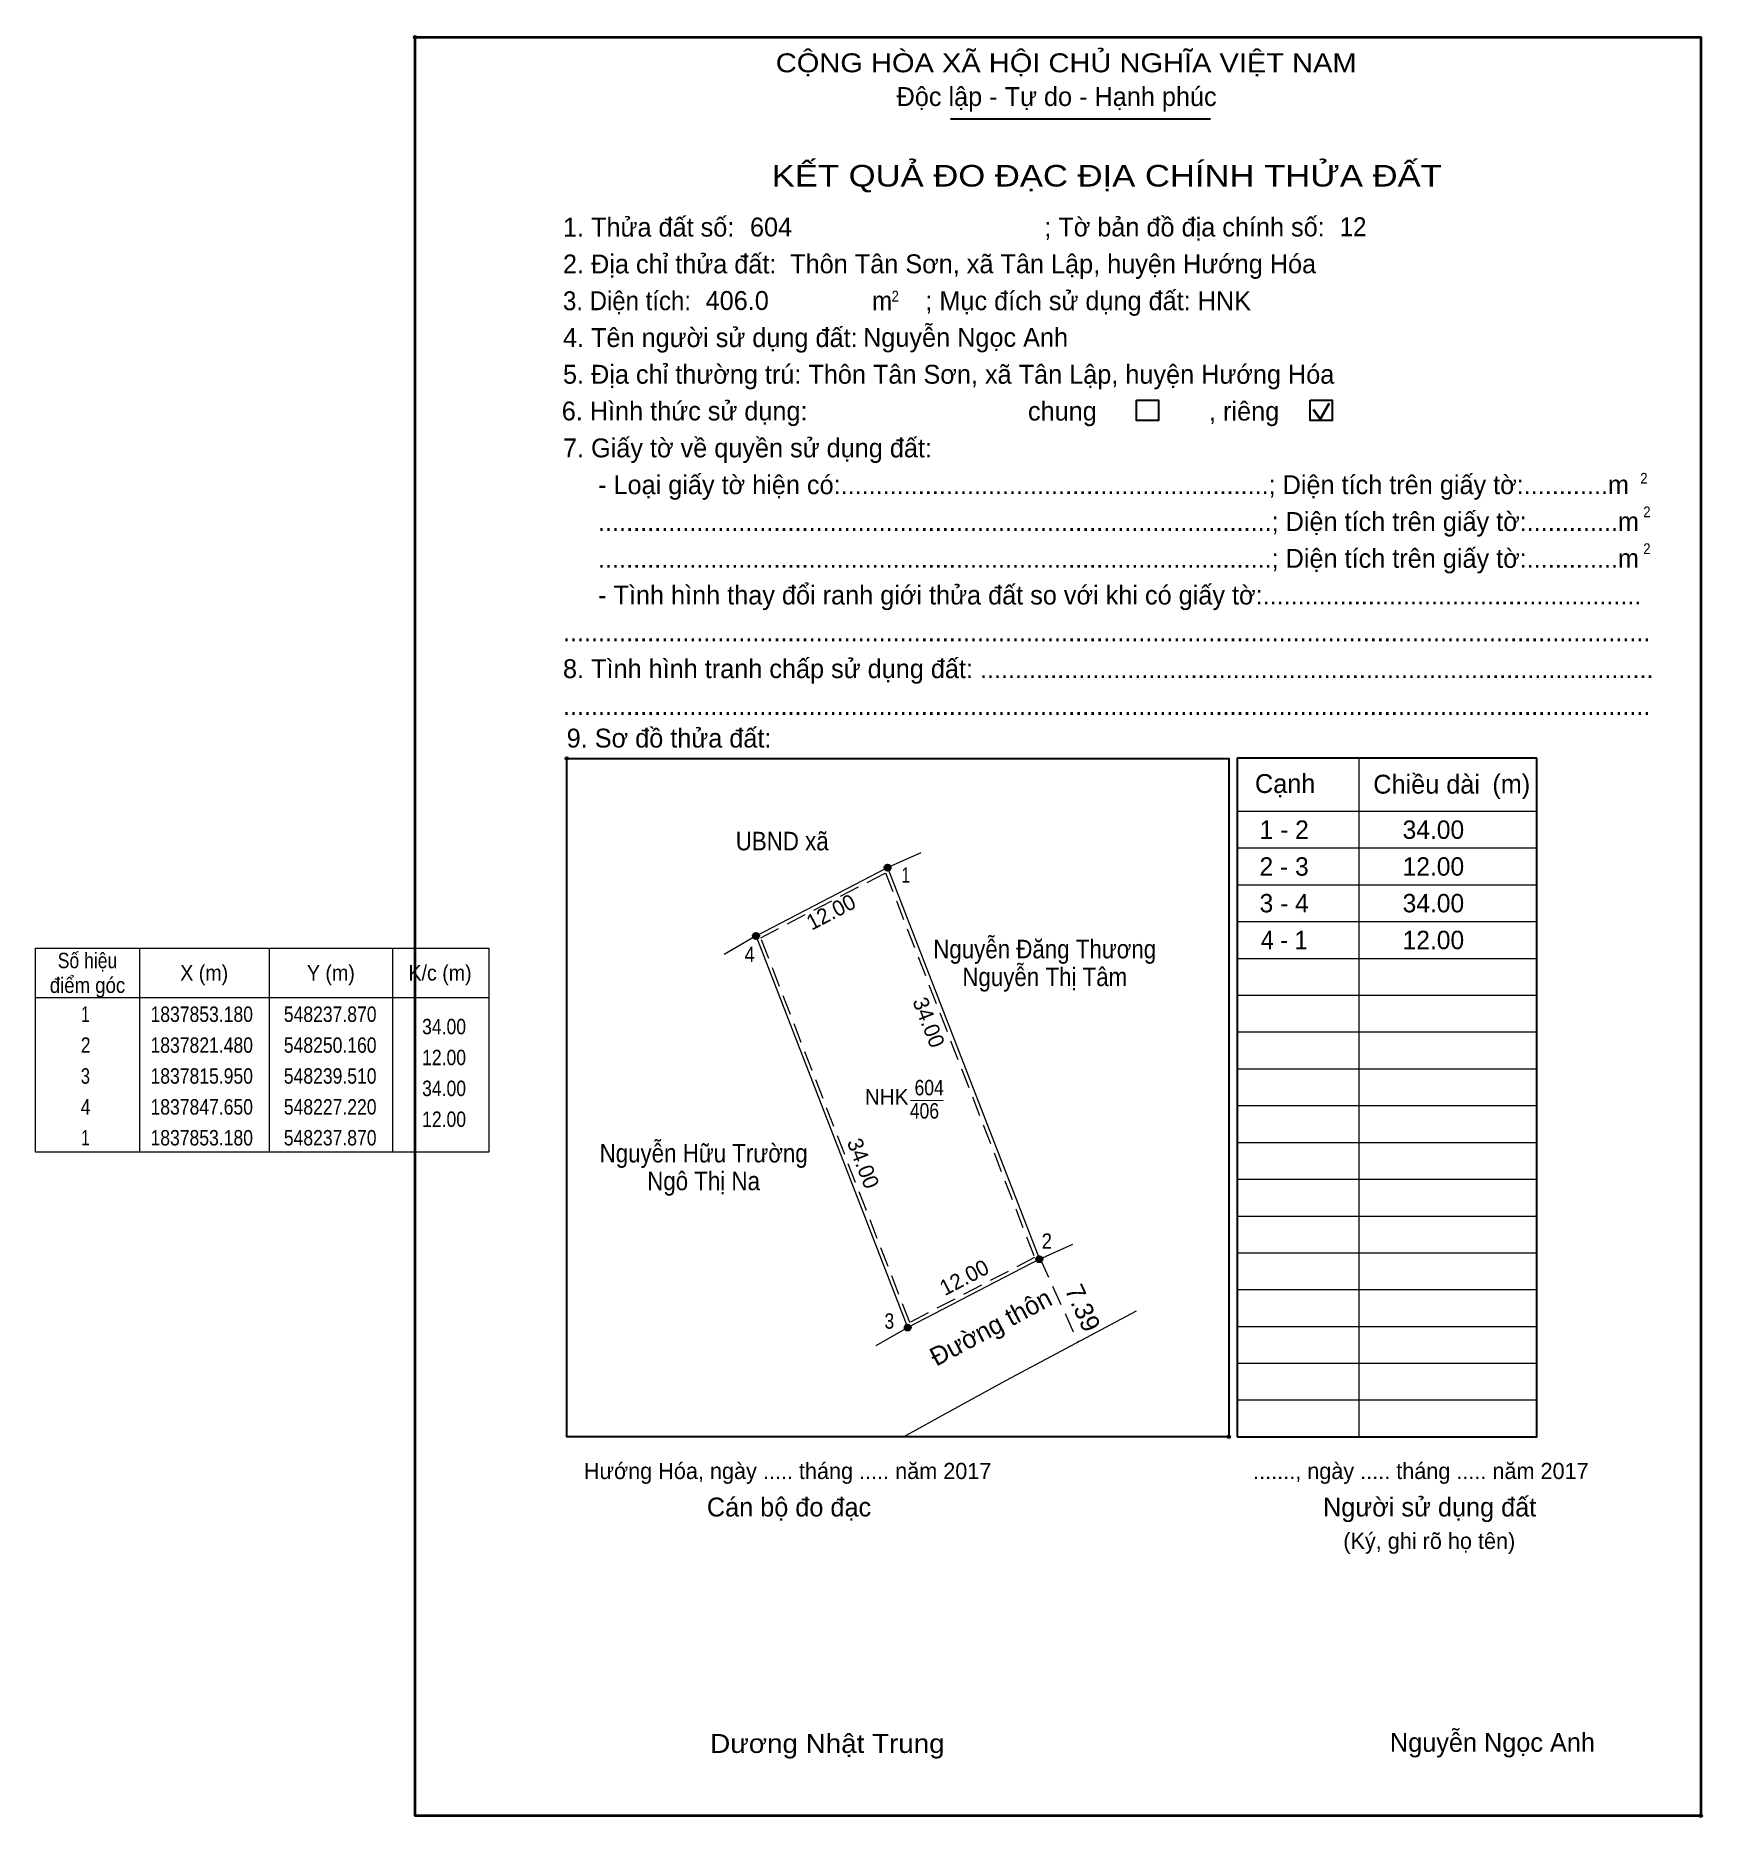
# Model space of a CAD drawing. Header units: metres. Extents: x 548169 to 548817, y 1837776 to 1837921.
# Drawn here: x 548168.9 to 548303.8, y 1837776.3 to 1837920.5 of the extents above; entities that cross this region are included whole.
import ezdxf
from ezdxf.enums import TextEntityAlignment as Align

# ---------------------------------------------------------------- set-up
doc = ezdxf.new("R2010")
doc.units = ezdxf.units.M
doc.header["$LTSCALE"] = 0.54
doc.header["$PDMODE"] = 32
doc.header["$PDSIZE"] = 0.27
doc.linetypes.add('MEDIUM_DASHED', pattern=[4.5, 3, -1.5])
for name, color, linetype, lineweight in [('1', 7, 'Continuous', 13), ('10', 7, 'Continuous', 13), ('11', 7, 'Continuous', 25), ('2', 7, 'Continuous', 35), ('27', 7, 'Continuous', 13), ('50', 7, 'Continuous', 25), ('63', 7, 'Continuous', 13)]:
    doc.layers.add(name, color=color, linetype=linetype, lineweight=lineweight)
for name, color, linetype in [('36', 7, 'Continuous'), ('48', 7, 'Continuous'), ('52', 7, 'Continuous'), ('6', 7, 'Continuous'), ('9', 7, 'Continuous')]:
    doc.layers.add(name, color=color, linetype=linetype)

msp = doc.modelspace()

# ---------------------------------------------------------------- texts
at = {"layer": '1'}
for s, height, width, p in [('CỘNG HÒA XÃ HỘI CHỦ NGHĨA VIỆT NAM', 1.529, 1.15, (548228.82, 1837917.56)), ('3. Diện tích:', 1.529, 0.95, (548211.59, 1837898.3)), ('m', 1.529, 0.95, (548236.62, 1837898.3)), ('2', 0.8735, 0.9, (548238.2, 1837899)), ('2', 0.8735, 0.9, (548298.82, 1837884.26)), ('2', 0.8735, 0.9, (548299.06, 1837881.54)), ('2', 0.8735, 0.9, (548299.06, 1837878.56)), ('Dương Nhật Trung', 1.529, 1.1, (548223.51, 1837781.52))]:
    msp.add_text(s, height=height, dxfattribs=dict(at, width=width)).set_placement(p)
for s, height, p in [('Độc lập - Tự do - Hạnh phúc', 1.529, (548238.6, 1837914.83)), ('1. Thửa đất số:', 1.529, (548211.59, 1837904.26)), ('; Tờ bản đồ địa chính số:', 1.529, (548250.56, 1837904.27)), ('2. Địa chỉ thửa đất:', 1.529, (548211.59, 1837901.28)), ('; Mục đích sử dụng đất: HNK', 1.529, (548240.93, 1837898.3)), ('4. Tên người sử dụng đất:', 1.529, (548211.59, 1837895.32)), ('5. Địa chỉ thường trú: Thôn Tân Sơn, xã Tân Lập, huyện Hướng Hóa', 1.529, (548211.59, 1837892.35)), ('chung                , riêng', 1.529, (548249.24, 1837889.37)), ('7. Giấy tờ về quyền sử dụng đất:', 1.529, (548211.59, 1837886.39)), ('     - Loại giấy tờ hiện có:.............................................................; Diện tích trên giấy tờ:............m', 1.529, (548211.59, 1837883.41)), ('     ................................................................................................; Diện tích trên giấy tờ:.............m', 1.529, (548211.59, 1837880.43)), ('     ................................................................................................; Diện tích trên giấy tờ:.............m', 1.529, (548211.59, 1837877.45)), ('     - Tình hình thay đổi ranh giới thửa đất so với khi có giấy tờ:......................................................', 1.529, (548211.59, 1837874.48)), ('...........................................................................................................................................................', 1.529, (548211.59, 1837871.5)), ('8. Tình hình tranh chấp sử dụng đất: ................................................................................................', 1.529, (548211.59, 1837868.52)), ('...........................................................................................................................................................', 1.529, (548211.59, 1837865.54)), ('9. Sơ đồ thửa đất:', 1.529, (548211.89, 1837862.9)), ('Cạnh', 1.529, (548267.62, 1837859.22)), ('Chiều dài', 1.529, (548277.2, 1837859.17)), ('(m)', 1.529, (548286.84, 1837859.19)), ('Hướng Hóa, ngày ..... tháng ..... năm 2017', 1.31, (548213.28, 1837803.69)), ('......., ngày ..... tháng ..... năm 2017', 1.31, (548267.47, 1837803.69)), ('Cán bộ đo đạc', 1.529, (548223.24, 1837800.66)), ('Người sử dụng đất', 1.529, (548273.13, 1837800.66)), ('(Ký, ghi rõ họ tên)', 1.31, (548274.77, 1837798.03))]:
    msp.add_text(s, height=height, dxfattribs=at).set_placement(p)
for s, height, width, p in [('KẾT QUẢ ĐO ĐẠC ĐỊA CHÍNH THỬA ĐẤT', 1.747, 1.2, (548255.62, 1837908.31)), ('604', 1.25, 0.85, (548241.24, 1837834.75)), ('406', 1.25, 0.85, (548240.855, 1837832.87))]:
    msp.add_text(s, height=height, dxfattribs=dict(at, width=width)).set_placement(p, align=Align.CENTER)
msp.add_text('NHK', height=1.25, dxfattribs=at).set_placement((548237.795, 1837834), align=Align.CENTER)
at = {"layer": '10'}
for s, rotation, p in [('Đường thôn', 28.039, (548241.81, 1837812.78)), ('7.39', 294.408, (548252.19, 1837819.01))]:
    msp.add_text(s, height=1.5, rotation=rotation, dxfattribs=at).set_placement(p)
at = {"layer": '36', "width": 0.9}
for s, p in [('UBND xã', (548229.34, 1837854.58)), ('Nguyễn Đăng Thương', (548250.595, 1837845.84)), ('Nguyễn Thị Tâm', (548250.6, 1837843.59)), ('Nguyễn Hữu Trường', (548222.98, 1837829.32)), ('Ngô Thị Na', (548222.975, 1837827.07))]:
    msp.add_text(s, height=1.5, dxfattribs=at).set_placement(p, align=Align.CENTER)
at = {"layer": '48'}
msp.add_text('6. Hình thức sử dụng:', height=1.529, dxfattribs=at).set_placement((548211.49, 1837889.38))
at = {"layer": '52'}
for s, p in [('1 - 2', (548269.985, 1837855.51)), ('34.00', (548282.065, 1837855.51)), ('2 - 3', (548269.98, 1837852.53)), ('12.00', (548282.065, 1837852.53)), ('3 - 4', (548269.985, 1837849.56)), ('34.00', (548282.065, 1837849.56)), ('12.00', (548282.065, 1837846.58))]:
    msp.add_text(s, height=1.489, dxfattribs=at).set_placement(p, align=Align.CENTER)
at = {"layer": '52', "width": 0.95}
msp.add_text('4 - 1', height=1.489, dxfattribs=at).set_placement((548269.985, 1837846.58), align=Align.CENTER)
at = {"layer": '6'}
for s, p in [('604', (548226.73, 1837904.27)), ('Thôn Tân Sơn, xã Tân Lập, huyện Hướng Hóa', (548229.99, 1837901.29)), ('406.0', (548223.14, 1837898.32)), ('Nguyễn Ngọc Anh', (548235.89, 1837895.34)), ('Nguyễn Ngọc Anh', (548278.55, 1837781.61))]:
    msp.add_text(s, height=1.529, dxfattribs=at).set_placement(p)
at = {"layer": '6', "width": 0.95}
msp.add_text('12', height=1.529, dxfattribs=at).set_placement((548274.48, 1837904.29))
at = {"layer": '63'}
for s, rotation, p in [('12.00', 27.441, (548233.577, 1837849.035)), ('34.00', 291.191, (548240.624, 1837840.4309)), ('34.00', 291.191, (548235.314, 1837829.0209)), ('12.00', 27.441, (548244.357, 1837819.455))]:
    msp.add_text(s, height=1.25, rotation=rotation, dxfattribs=at).set_placement(p, align=Align.CENTER)
for s, width, p in [('Số hiệu', 0.85, (548173.09, 1837845.04)), ('điểm góc', 0.9, (548173.09, 1837843.04)), ('X (m)', 0.95, (548182.54, 1837844.04)), ('Y (m)', 0.95, (548192.795, 1837844.04)), ('K/c (m)', 0.95, (548201.635, 1837844.04)), (' 1', 0.75, (548172.74, 1837840.69)), ('1837853.180', 0.85, (548182.34, 1837840.69)), ('548237.870', 0.85, (548192.74, 1837840.69)), (' 2', 0.85, (548172.745, 1837838.19)), ('1837821.480', 0.85, (548182.34, 1837838.19)), ('548250.160', 0.85, (548192.74, 1837838.19)), (' 3', 0.8, (548172.735, 1837835.69)), ('1837815.950', 0.85, (548182.34, 1837835.69)), ('548239.510', 0.85, (548192.74, 1837835.69)), (' 4', 0.85, (548172.74, 1837833.19)), ('1837847.650', 0.85, (548182.34, 1837833.19)), ('548227.220', 0.85, (548192.74, 1837833.19)), (' 1', 0.75, (548172.74, 1837830.69)), ('1837853.180', 0.85, (548182.34, 1837830.69)), ('548237.870', 0.85, (548192.74, 1837830.69))]:
    msp.add_text(s, height=1.25, dxfattribs=dict(at, width=width)).set_placement(p, align=Align.CENTER)
at = {"layer": '63', "width": 0.85}
for s, p in [('34.00', (548203.74, 1837839.69)), ('12.00', (548203.74, 1837837.19)), ('34.00', (548203.74, 1837834.69)), ('12.00', (548203.74, 1837832.19))]:
    msp.add_text(s, height=1.25, dxfattribs=at).set_placement(p, align=Align.RIGHT)
at = {"layer": '9'}
for s, width, p in [('1', 0.75, (548239.34, 1837851.96)), ('4', 0.9, (548226.7, 1837845.53)), ('2', 0.9, (548250.765, 1837822.33)), ('3', 0.85, (548238.015, 1837815.86))]:
    msp.add_text(s, height=1.241, dxfattribs=dict(at, width=width)).set_placement(p, align=Align.CENTER)

# ---------------------------------------------------------------- hatches: boundary and pattern name
at = {"layer": '11'}
for points in [[(548238.1182, 1837853.18, 1), (548237.6218, 1837853.18, 1)], [(548227.4682, 1837847.65, 1), (548226.9718, 1837847.65, 1)], [(548227.4682, 1837847.65, 1), (548226.9718, 1837847.65, 1)], [(548250.4082, 1837821.48, 1), (548249.9118, 1837821.48, 1)], [(548239.7582, 1837815.95, 1), (548239.2618, 1837815.95, 1)]]:
    msp.add_hatch(color=256, dxfattribs=at).paths.add_polyline_path(points)

# ---------------------------------------------------------------- linework, layer by layer
at = {"layer": '1', "lineweight": 25}
for p, q in [((548242.97, 1837913.79), (548264.01, 1837913.79)), ((548290.43, 1837862.04), (548266.18, 1837862.04)), ((548266.18, 1837862.04), (548266.18, 1837858.93)), ((548290.43, 1837807.11), (548290.43, 1837862.04)), ((548266.18, 1837858.93), (548266.18, 1837808.51)), ((548266.18, 1837808.51), (548266.18, 1837807.11))]:
    msp.add_line(p, q, dxfattribs=at)
at = {"layer": '1', "lineweight": 35}
for p, q in [((548272.91, 1837889.49), (548273.63, 1837890.78)), ((548272.32, 1837890.26), (548272.91, 1837889.49))]:
    msp.add_line(p, q, dxfattribs=at)
at = {"layer": '1'}
for p, q in [((548276.04, 1837862.04), (548276.04, 1837807.11)), ((548266.18, 1837857.75), (548267.4, 1837857.75)), ((548267.4, 1837857.75), (548282.85, 1837857.75)), ((548282.85, 1837857.75), (548290.43, 1837857.75)), ((548266.18, 1837854.77), (548267.4, 1837854.77)), ((548267.4, 1837854.77), (548282.85, 1837854.77)), ((548282.85, 1837854.77), (548290.43, 1837854.77)), ((548266.18, 1837851.79), (548267.4, 1837851.79)), ((548267.4, 1837851.79), (548282.85, 1837851.79)), ((548282.85, 1837851.79), (548290.43, 1837851.79)), ((548266.18, 1837848.81), (548267.4, 1837848.81)), ((548267.4, 1837848.81), (548282.85, 1837848.81)), ((548282.85, 1837848.81), (548290.43, 1837848.81)), ((548266.18, 1837845.83), (548267.4, 1837845.83)), ((548267.4, 1837845.83), (548282.85, 1837845.83)), ((548282.85, 1837845.83), (548290.43, 1837845.83)), ((548266.18, 1837842.85), (548267.4, 1837842.85)), ((548267.4, 1837842.85), (548282.85, 1837842.85)), ((548282.85, 1837842.85), (548290.43, 1837842.85)), ((548266.18, 1837839.88), (548267.4, 1837839.88)), ((548267.4, 1837839.88), (548282.85, 1837839.88)), ((548282.85, 1837839.88), (548290.43, 1837839.88)), ((548266.18, 1837836.9), (548267.4, 1837836.9)), ((548267.4, 1837836.9), (548282.85, 1837836.9)), ((548282.85, 1837836.9), (548290.43, 1837836.9)), ((548266.18, 1837833.92), (548267.4, 1837833.92)), ((548267.4, 1837833.92), (548282.85, 1837833.92)), ((548282.85, 1837833.92), (548290.43, 1837833.92)), ((548266.18, 1837830.94), (548267.4, 1837830.94)), ((548267.4, 1837830.94), (548282.85, 1837830.94)), ((548282.85, 1837830.94), (548290.43, 1837830.94)), ((548266.18, 1837827.96), (548267.4, 1837827.96)), ((548267.4, 1837827.96), (548282.85, 1837827.96)), ((548282.85, 1837827.96), (548290.43, 1837827.96)), ((548266.18, 1837824.98), (548267.4, 1837824.98)), ((548267.4, 1837824.98), (548282.85, 1837824.98)), ((548282.85, 1837824.98), (548290.43, 1837824.98)), ((548266.18, 1837822.01), (548267.4, 1837822.01)), ((548267.4, 1837822.01), (548282.85, 1837822.01)), ((548282.85, 1837822.01), (548290.43, 1837822.01)), ((548266.18, 1837819.03), (548267.4, 1837819.03)), ((548267.4, 1837819.03), (548282.85, 1837819.03)), ((548282.85, 1837819.03), (548290.43, 1837819.03)), ((548266.18, 1837816.05), (548267.4, 1837816.05)), ((548267.4, 1837816.05), (548282.85, 1837816.05)), ((548282.85, 1837816.05), (548290.43, 1837816.05)), ((548266.18, 1837813.07), (548267.4, 1837813.07)), ((548267.4, 1837813.07), (548282.85, 1837813.07)), ((548282.85, 1837813.07), (548290.43, 1837813.07)), ((548266.18, 1837810.09), (548267.4, 1837810.09)), ((548267.4, 1837810.09), (548282.85, 1837810.09)), ((548282.85, 1837810.09), (548290.43, 1837810.09))]:
    msp.add_line(p, q, dxfattribs=at)
at = {"layer": '1', "lineweight": 25}
msp.add_lwpolyline([(548265.49, 1837808.51), (548265.49, 1837807.11), (548211.89, 1837807.11), (548211.89, 1837862.02), (548265.49, 1837862.02), (548265.49, 1837858.93)], close=True, dxfattribs=at)
at = {"layer": '1'}
msp.add_lwpolyline([(548237.87, 1837853.18), (548250.16, 1837821.48), (548239.51, 1837815.95), (548227.22, 1837847.65)], close=True, dxfattribs=at)
at = {"layer": '1', "lineweight": 25}
msp.add_lwpolyline([(548266.18, 1837807.11), (548290.43, 1837807.11), (548290.43, 1837807.65)], dxfattribs=at)
at = {"layer": '1'}
for p in [(548199.62, 1837920.39), (548211.89, 1837862.02), (548265.49, 1837807.11), (548303.71, 1837776.44)]:
    msp.add_point(p, dxfattribs=at)
at = {"layer": '10', "linetype": 'MEDIUM_DASHED'}
msp.add_line((548250.23, 1837821.51), (548253.29, 1837814.78), dxfattribs=at)
at = {"layer": '10'}
msp.add_line((548247.44, 1837811.67), (548258.03, 1837817.31), dxfattribs=at)
msp.add_lwpolyline([(548227.22, 1837847.65), (548237.87, 1837853.18), (548250.16, 1837821.48), (548239.51, 1837815.95)], close=True, dxfattribs=at)
at = {"layer": '10', "linetype": 'MEDIUM_DASHED'}
msp.add_lwpolyline([(548227.6, 1837847.51), (548237.71, 1837852.76), (548249.78, 1837821.62), (548239.67, 1837816.37)], close=True, dxfattribs=at)
at = {"layer": '10'}
msp.add_lwpolyline([(548239.15, 1837807.11), (548241.69, 1837808.51), (548247.44, 1837811.67)], dxfattribs=at)
at = {"layer": '11'}
for centre in [(548237.87, 1837853.18), (548227.22, 1837847.65), (548227.22, 1837847.65), (548250.16, 1837821.48), (548239.51, 1837815.95)]:
    msp.add_circle(centre, 0.2482, dxfattribs=at)
at = {"layer": '2'}
msp.add_lwpolyline([(548199.62, 1837920.39), (548303.71, 1837920.39), (548303.71, 1837776.44), (548199.62, 1837776.44)], close=True, dxfattribs=at)
at = {"layer": '27'}
for p, q in [((548237.87, 1837853.18), (548240.58, 1837854.41)), ((548227.22, 1837847.65), (548224.64, 1837846.16)), ((548250.16, 1837821.48), (548252.87, 1837822.71)), ((548239.51, 1837815.95), (548236.93, 1837814.46))]:
    msp.add_line(p, q, dxfattribs=at)
at = {"layer": '50'}
for points in [[(548258.03, 1837891.03), (548259.81, 1837891.03), (548259.81, 1837889.36), (548258.03, 1837889.36)], [(548272.09, 1837891.03), (548273.88, 1837891.03), (548273.88, 1837889.36), (548272.09, 1837889.36)]]:
    msp.add_lwpolyline(points, close=True, dxfattribs=at)
at = {"layer": '63'}
for p, q in [((548177.29, 1837846.66), (548177.29, 1837830.16)), ((548187.79, 1837846.66), (548187.79, 1837830.16)), ((548197.79, 1837846.66), (548197.79, 1837830.16)), ((548168.89, 1837842.66), (548205.59, 1837842.66)), ((548239.74, 1837834.36), (548242.38, 1837834.34))]:
    msp.add_line(p, q, dxfattribs=at)
msp.add_lwpolyline([(548168.89, 1837846.66), (548205.59, 1837846.66), (548205.59, 1837830.16), (548168.89, 1837830.16)], close=True, dxfattribs=at)

msp.set_redraw_order([(e.dxf.handle, doc.entitydb.next_handle()) for e in msp.query("TEXT MTEXT ATTDEF DIMENSION ARC_DIMENSION")])  # texts and dimensions are drawn at this point

doc.saveas('drawing.dxf')
